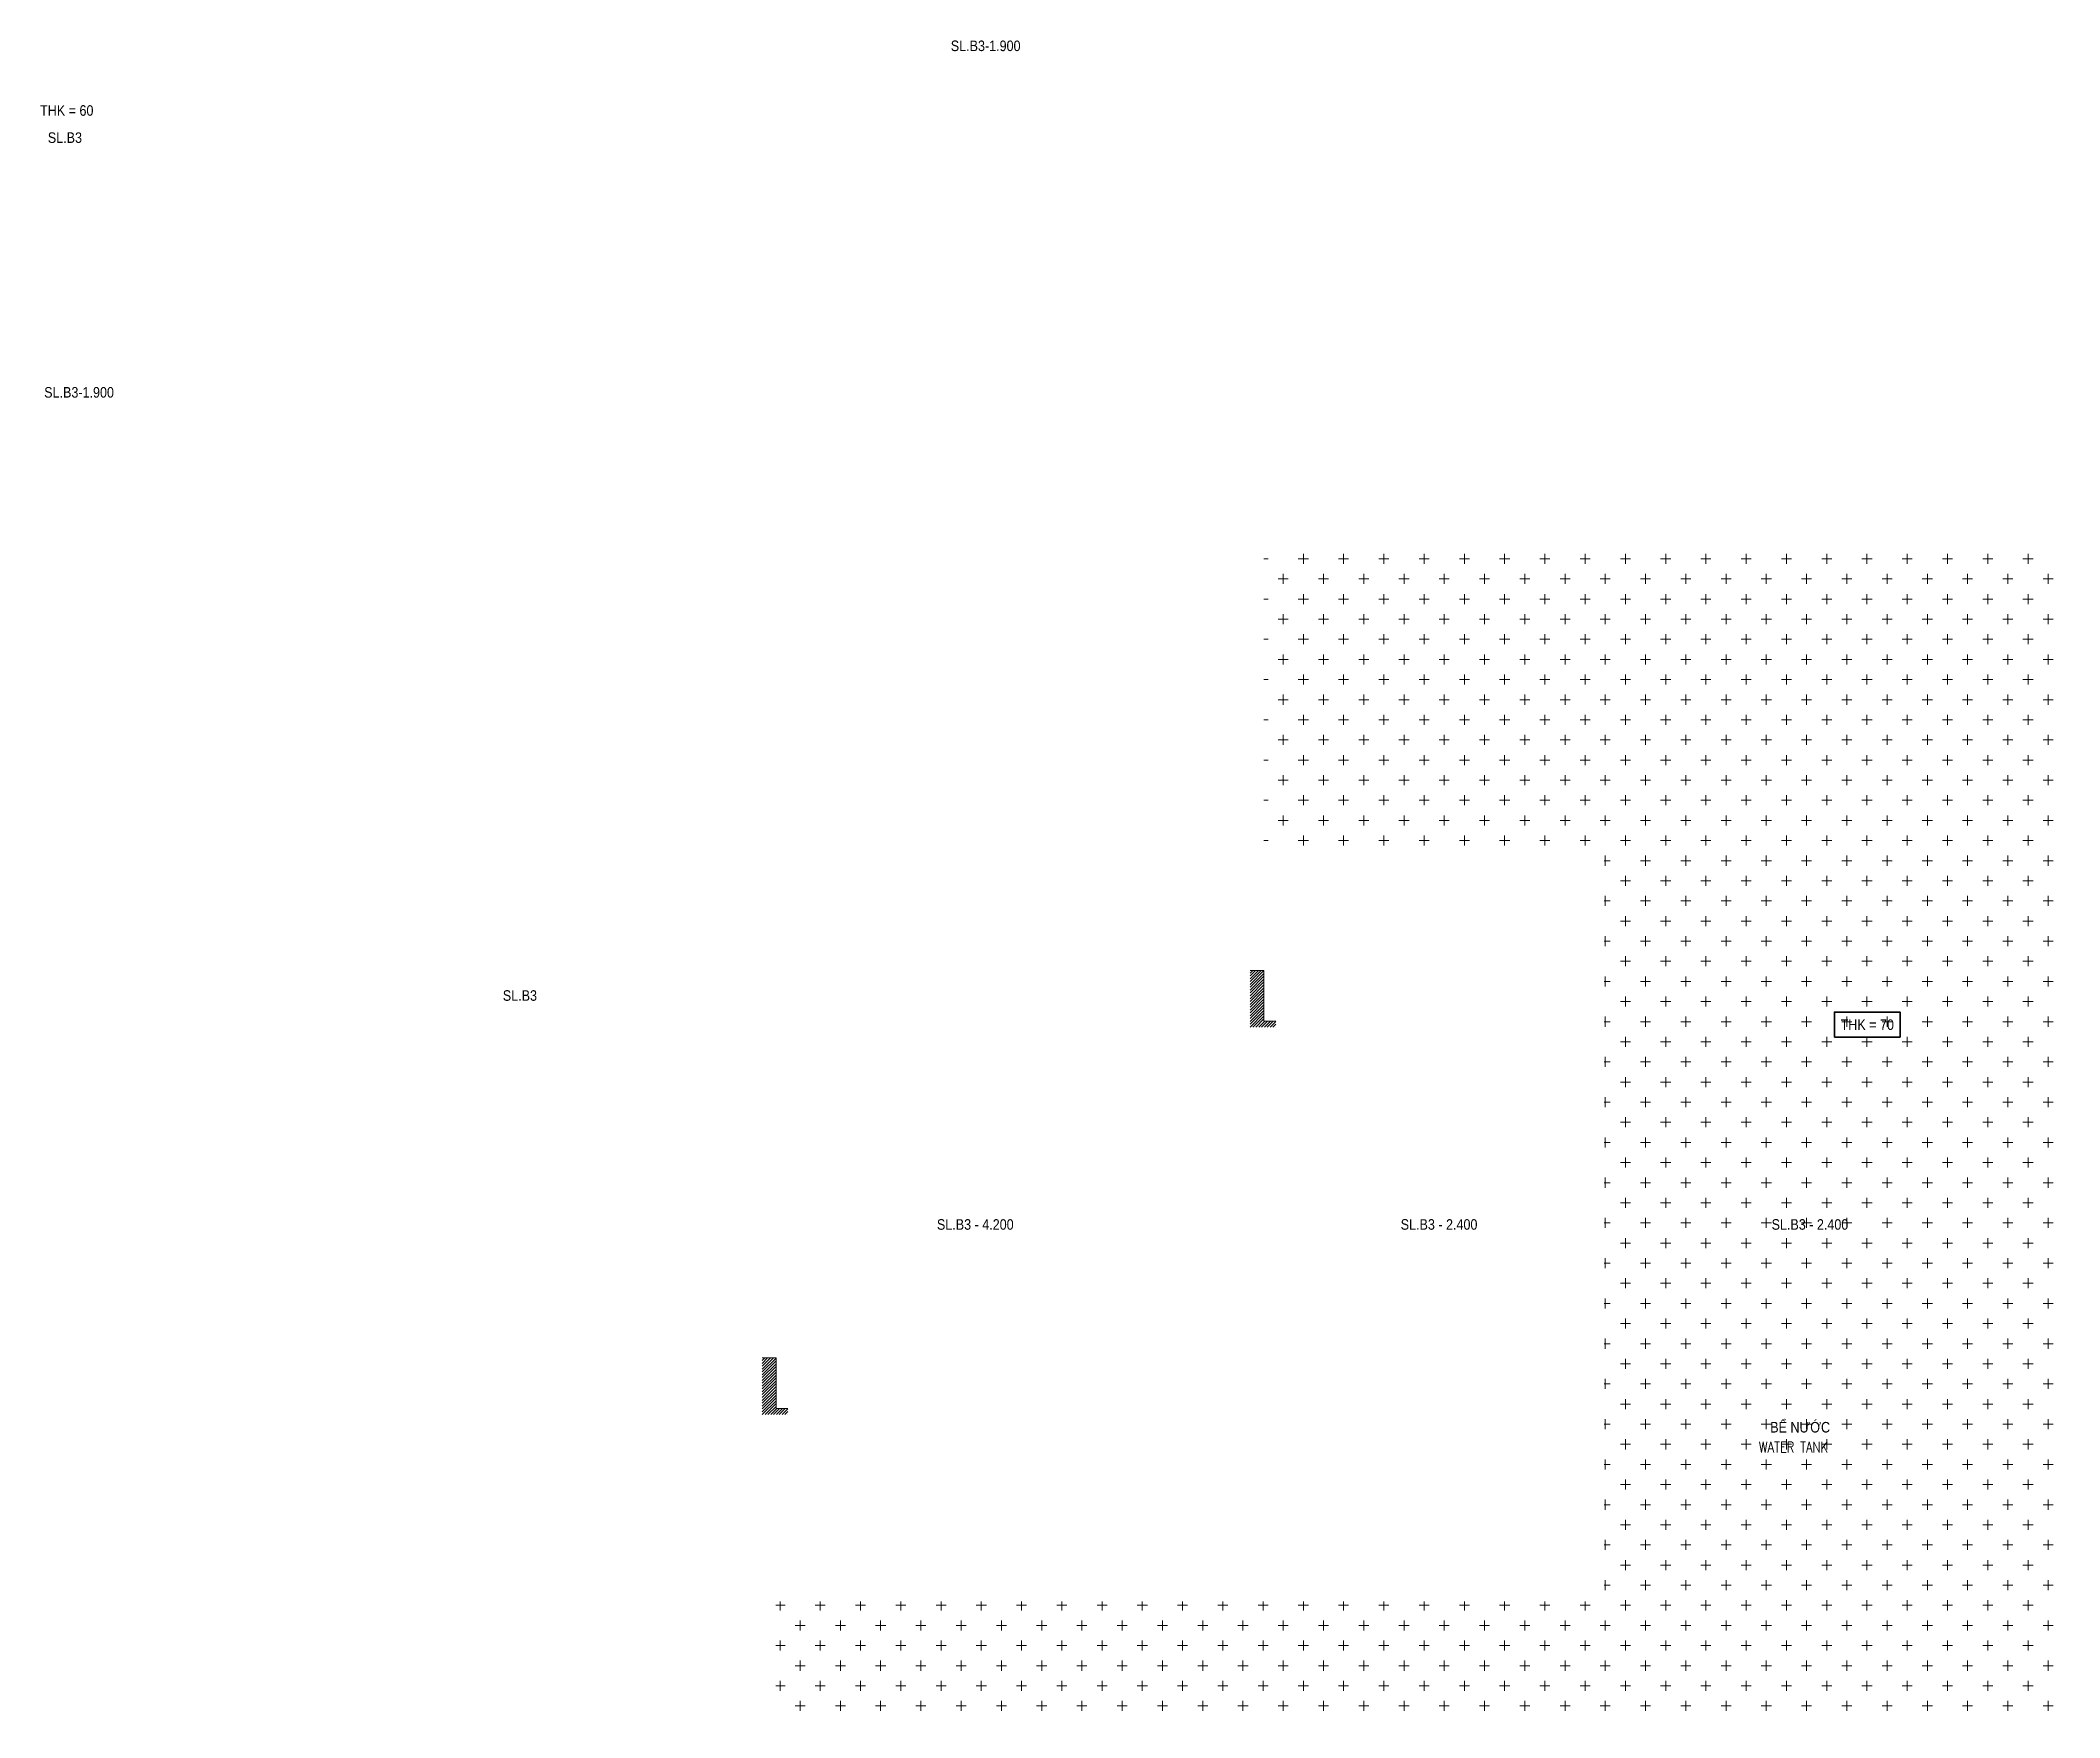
# Model space of a CAD drawing. Header units: millimetres. Extents: x -259680 to 313035, y -9280 to 90611.
# Drawn here: x 121450 to 217000, y 400 to 79782 of the extents above; entities that cross this region are included whole.
import ezdxf
from ezdxf.enums import TextEntityAlignment as Align

# ---------------------------------------------------------------- set-up
doc = ezdxf.new("R2010")
doc.units = ezdxf.units.MM
doc.layers.get('0').update_dxf_attribs({"lineweight": 20})
for name, color, linetype, lineweight in [('NDC_S_DIM', 1, 'Continuous', 15), ('NDC_S_FOUNDATION', 6, 'Continuous', 35), ('NDC_S_HATCH MATERIAL', 8, 'Continuous', 13), ('NDC_S_VN TEXT', 7, 'Continuous', 20)]:
    doc.layers.add(name, color=color, linetype=linetype, lineweight=lineweight)
doc.styles.add('NDC_ARIAL', font='arial.ttf', dxfattribs={"width": 0.85})
doc.styles.add('NDC_EN TXT', font='romans.shx', dxfattribs={"width": 0.8})

msp = doc.modelspace()

# ---------------------------------------------------------------- texts
at = {"layer": 'NDC_S_VN TEXT'}
for s, style, width, p in [('SL.B3-1.900', 'NDC_ARIAL', 0.85, (164530.2, 79524.4)), ('THK = 60', 'NDC_ARIAL', 0.85, (121436.2, 76463.8)), ('SL.B3', 'NDC_ARIAL', 0.85, (121801.6, 75179.2)), ('SL.B3-1.900', 'NDC_ARIAL', 0.85, (121630.2, 63124.4)), ('SL.B3', 'NDC_ARIAL', 0.85, (143332.2, 34576.5)), ('THK = 70', 'NDC_ARIAL', 0.85, (206636.2, 33196.1)), ('SL.B3 - 4.200', 'NDC_ARIAL', 0.85, (163874.4, 23741.1)), ('SL.B3 - 2.400', 'NDC_ARIAL', 0.85, (185820.2, 23741.1)), ('SL.B3 - 2.400', 'NDC_ARIAL', 0.85, (203370.8, 23741.1)), ('BỂ NƯỚC', 'NDC_ARIAL', 0.85, (203306.8, 14143.7)), ('WATER TANK', 'NDC_EN TXT', 0.8, (202770, 13199.8))]:
    msp.add_text(s, height=500, dxfattribs=dict(at, style=style, width=width)).set_placement(p, align=Align.MIDDLE_LEFT)

# ---------------------------------------------------------------- hatches: boundary and pattern name
at = {"layer": 'NDC_S_DIM', "ltscale": 100}
h = msp.add_hatch(dxfattribs=at)
h.set_pattern_fill('ANSI31', color=251, scale=30)
h.paths.add_polyline_path([(179350, 35764.3), (178694.6, 35764.3), (178694.6, 33081), (179350, 33081)])
h.paths.add_polyline_path([(179910.3, 33364.3), (179350, 33364.3), (179350, 33081), (179910.3, 33081)])
h = msp.add_hatch(dxfattribs=at)
h.set_pattern_fill('ANSI31', color=251, scale=30)
h.set_pattern_definition([(45, (-23090.89, -18336.6), (-67.35192, 67.35192), [])])
h.paths.add_polyline_path([(156259.1, 17427.7), (155603.7, 17427.7), (155603.7, 14744.4), (156259.1, 14744.4)])
h.paths.add_polyline_path([(156819.4, 15027.7), (156259.1, 15027.7), (156259.1, 14744.4), (156819.4, 14744.4)])
at = {"layer": 'NDC_S_HATCH MATERIAL', "ltscale": 100}
h = msp.add_hatch(dxfattribs=at)
h.set_pattern_fill('CROSS', color=256, scale=150)
h.paths.add_polyline_path([(156250, 5899.5), (195450, 5899.5), (195450, 41299.8), (179350, 41299.8), (179350, 46900), (179350, 55800), (217000, 55800), (216700, 700), (156250, 400)])

# ---------------------------------------------------------------- linework, layer by layer
for p, q in [((179350, 35764.3), (178694.6, 35764.3)), ((179350, 35764.3), (179350, 33364.3)), ((179350, 33364.3), (179910.3, 33364.3)), ((156259.1, 17427.7), (155603.7, 17427.7)), ((156259.1, 17427.7), (156259.1, 15027.7)), ((156259.1, 15027.7), (156819.4, 15027.7))]:
    msp.add_line(p, q)
at = {"layer": 'NDC_S_FOUNDATION', "ltscale": 100}
msp.add_lwpolyline([(206341.2, 32611.1), (209447.8, 32611.1), (209447.8, 33789), (206341.2, 33789)], close=True, dxfattribs=at)

msp.set_redraw_order([(e.dxf.handle, doc.entitydb.next_handle()) for e in msp.query("TEXT MTEXT ATTDEF DIMENSION ARC_DIMENSION")])  # texts and dimensions are drawn at this point

doc.saveas('drawing.dxf')
